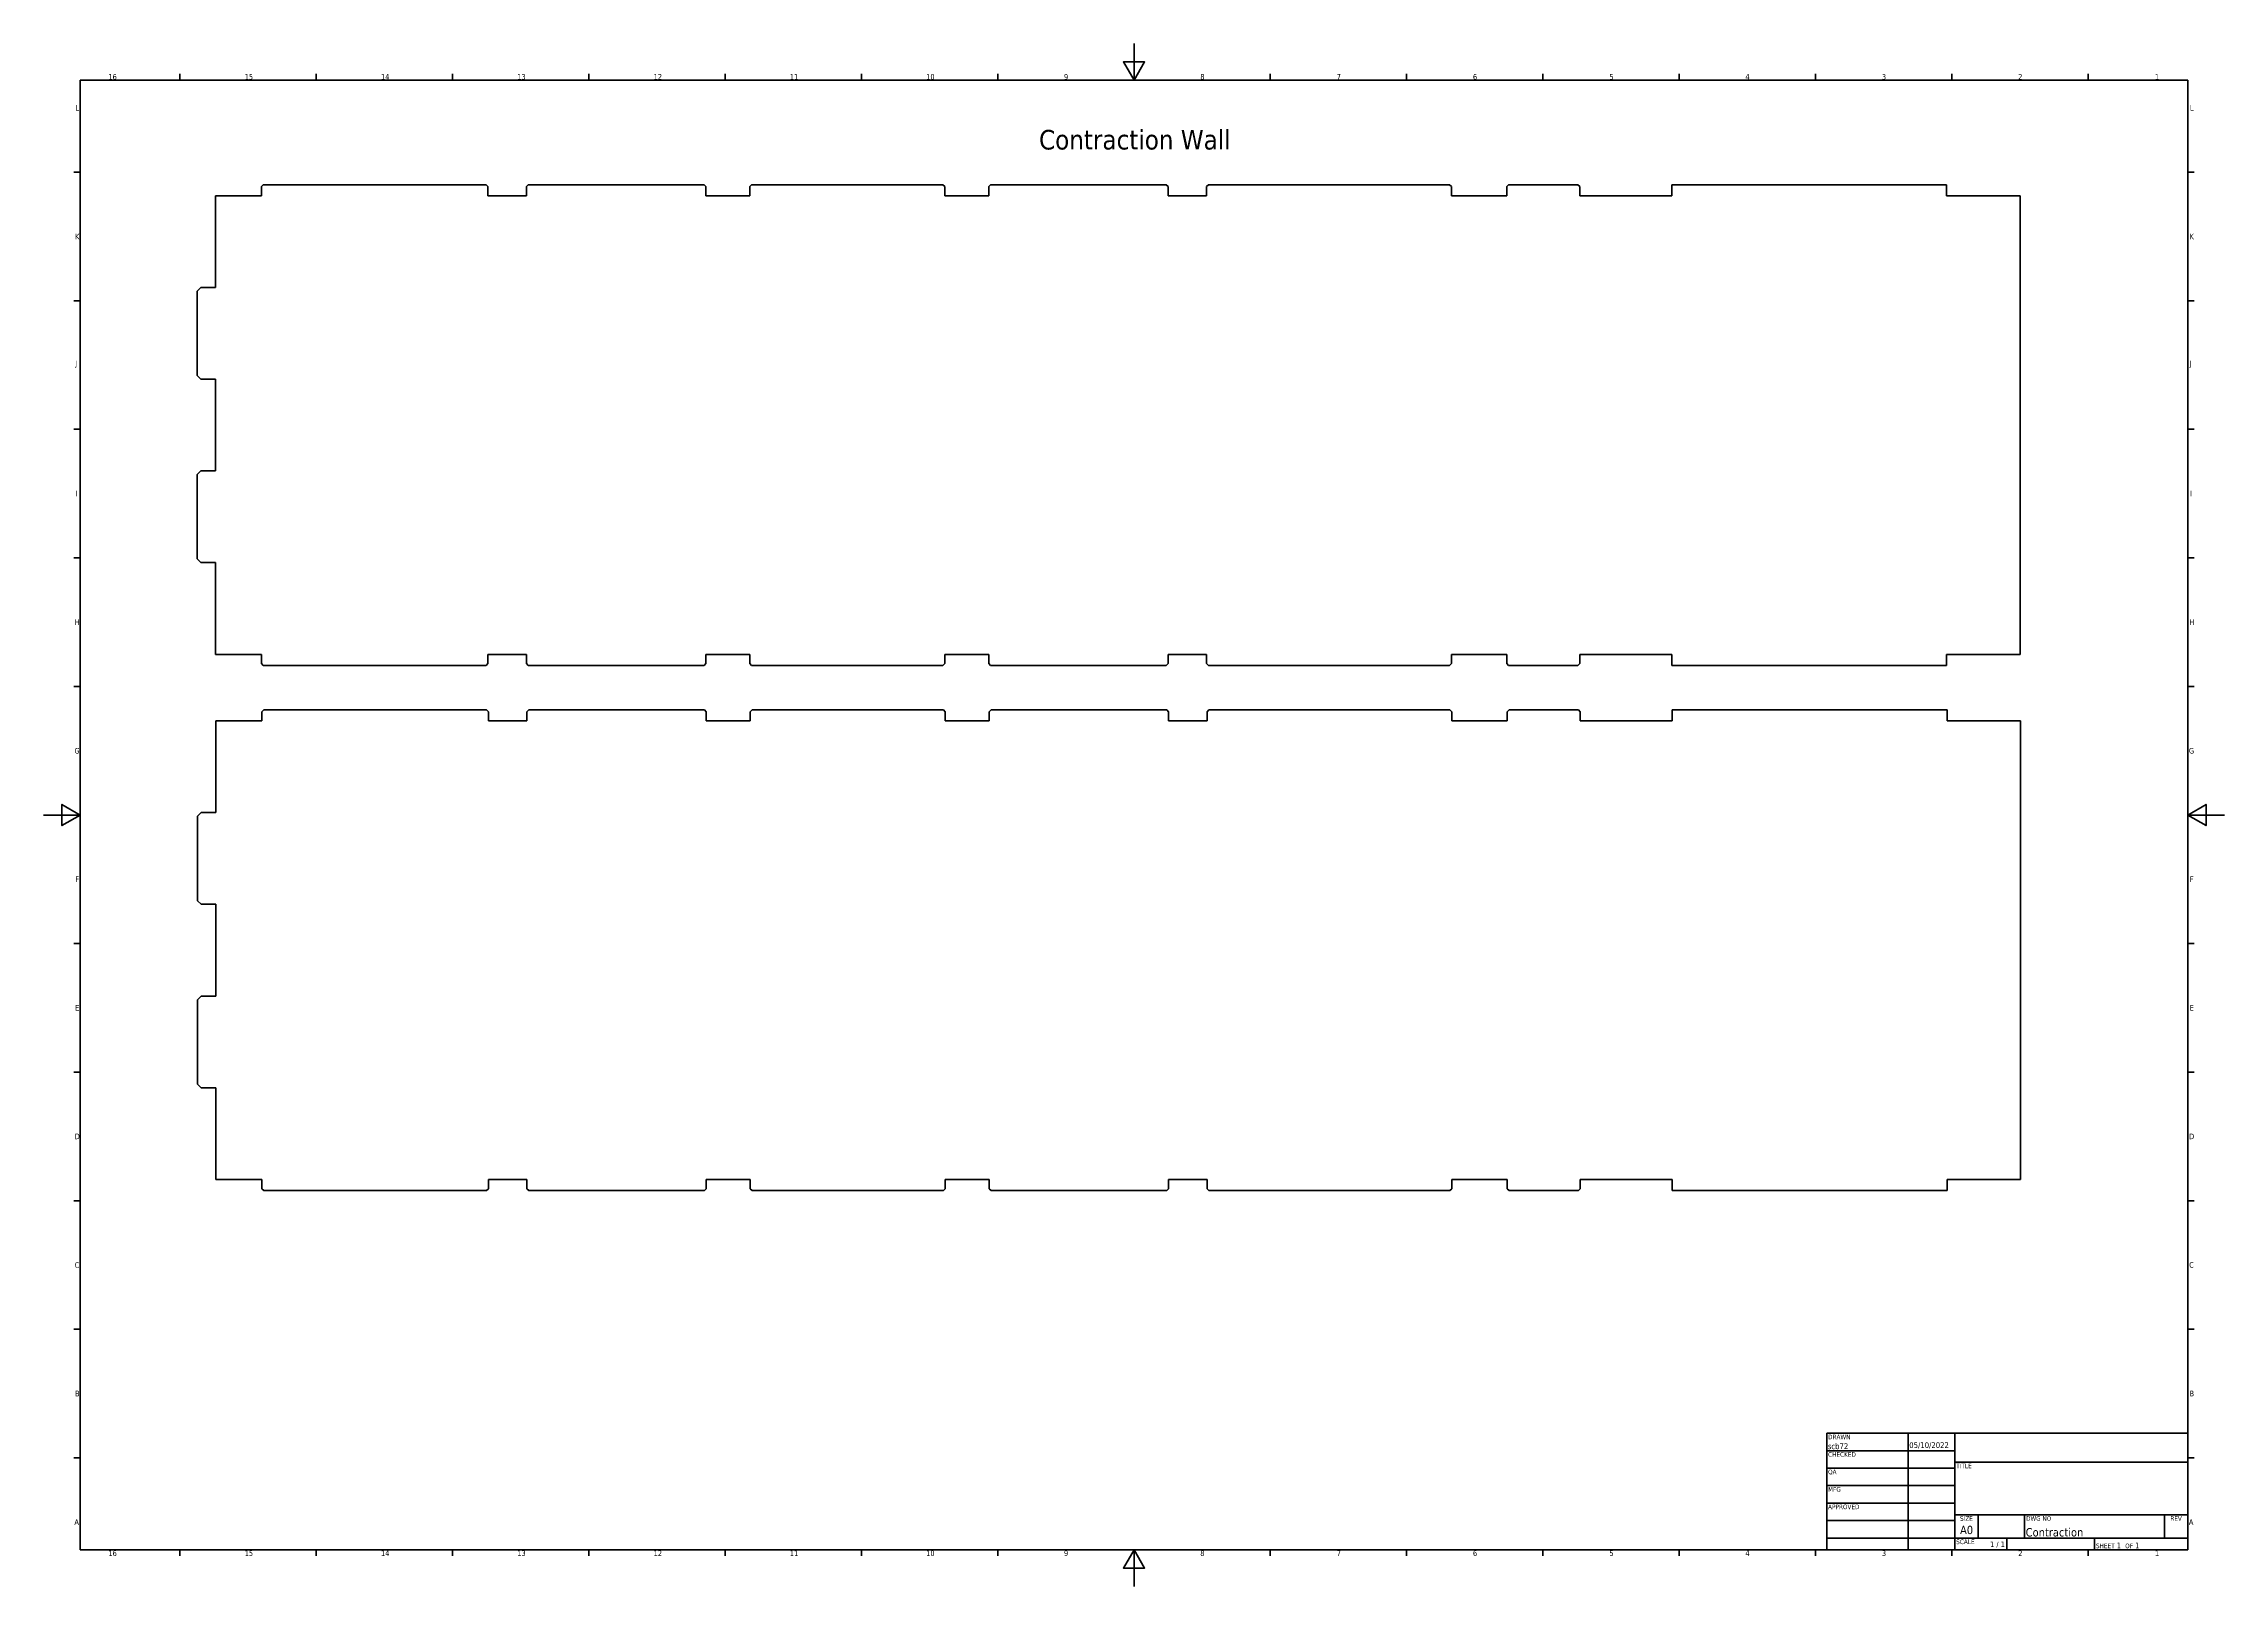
# Model space of a CAD drawing. Header units: inches. Extents: x 0 to 46.8, y 0 to 33.1.
import ezdxf
from ezdxf.enums import TextEntityAlignment as Align

# ---------------------------------------------------------------- set-up
doc = ezdxf.new("R2010")
doc.units = ezdxf.units.IN
doc.header["$MEASUREMENT"] = 0
for name, color, linetype, lineweight in [('Border (ANSI)', 7, 'Continuous', 70), ('Symbol (ANSI)', 7, 'Continuous', 25), ('Title (ANSI)', 7, 'Continuous', 50), ('Visible (ANSI)', 7, 'Continuous', 50)]:
    doc.layers.add(name, color=color, linetype=linetype, lineweight=lineweight)
doc.styles.add('Note Text (ANSI)', font='tahoma.ttf')
doc.styles.add('Text Style30', font='tahoma.ttf')
doc.styles.add('Text Style38', font='tahoma.ttf')
doc.styles.add('Text Style39', font='tahoma.ttf')

# ---------------------------------------------------------------- blocks, each defined once
blk = doc.blocks.new('Borders Default Border')
at = {"layer": 'Border (ANSI)'}
for p, q in [((2.926, 32.323), (2.926, 32.459)), ((5.851, 32.323), (5.851, 32.459)), ((8.777, 32.323), (8.777, 32.459)), ((11.703, 32.323), (11.703, 32.459)), ((14.628, 32.323), (14.628, 32.459)), ((17.554, 32.323), (17.554, 32.459)), ((20.48, 32.323), (20.48, 32.459)), ((26.331, 32.323), (26.331, 32.459)), ((29.257, 32.323), (29.257, 32.459)), ((32.183, 32.323), (32.183, 32.459)), ((35.108, 32.323), (35.108, 32.459)), ((38.034, 32.323), (38.034, 32.459)), ((40.96, 32.323), (40.96, 32.459)), ((43.885, 32.323), (43.885, 32.459)), ((0.787, 30.351), (0.652, 30.351)), ((46.024, 30.351), (46.159, 30.351)), ((0.787, 27.592), (0.652, 27.592)), ((46.024, 27.592), (46.159, 27.592)), ((0.787, 24.833), (0.652, 24.833)), ((46.024, 24.833), (46.159, 24.833)), ((0.787, 22.073), (0.652, 22.073)), ((46.024, 22.073), (46.159, 22.073)), ((0.787, 19.314), (0.652, 19.314)), ((46.024, 19.314), (46.159, 19.314)), ((0.787, 13.796), (0.652, 13.796)), ((46.024, 13.796), (46.159, 13.796)), ((0.787, 11.037), (0.652, 11.037)), ((46.024, 11.037), (46.159, 11.037)), ((0.787, 8.278), (0.652, 8.278)), ((46.024, 8.278), (46.159, 8.278)), ((0.787, 5.518), (0.652, 5.518)), ((46.024, 5.518), (46.159, 5.518)), ((0.787, 2.759), (0.652, 2.759)), ((46.024, 2.759), (46.159, 2.759)), ((2.926, 0.787), (2.926, 0.652)), ((5.851, 0.787), (5.851, 0.652)), ((8.777, 0.787), (8.777, 0.652)), ((11.703, 0.787), (11.703, 0.652)), ((14.628, 0.787), (14.628, 0.652)), ((17.554, 0.787), (17.554, 0.652)), ((20.48, 0.787), (20.48, 0.652)), ((26.331, 0.787), (26.331, 0.652)), ((29.257, 0.787), (29.257, 0.652)), ((32.183, 0.787), (32.183, 0.652)), ((35.108, 0.787), (35.108, 0.652)), ((38.034, 0.787), (38.034, 0.652)), ((40.96, 0.787), (40.96, 0.652)), ((43.885, 0.787), (43.885, 0.652))]:
    blk.add_line(p, q, dxfattribs=at)
at = {"layer": 'Border (ANSI)', "flags": 128}
for points in [[(23.406, 33.11), (23.406, 32.323), (23.178, 32.717), (23.633, 32.717), (23.406, 32.323)], [(0.787, 0.787), (0.787, 32.323), (46.024, 32.323), (46.024, 0.787), (0.787, 0.787)], [(0, 16.555), (0.787, 16.555), (0.394, 16.782), (0.394, 16.328), (0.787, 16.555)], [(46.811, 16.555), (46.024, 16.555), (46.417, 16.782), (46.417, 16.328), (46.024, 16.555)], [(23.406, 0), (23.406, 0.787), (23.178, 0.394), (23.633, 0.394), (23.406, 0.787)]]:
    blk.add_lwpolyline(points, dxfattribs=at)
at = {"layer": 'Border (ANSI)', "char_height": 0.12, "attachment_point": 7, "style": 'Note Text (ANSI)'}
for s, insert in [('16', (1.391, 32.336)), ('15', (4.316, 32.336)), ('14', (7.242, 32.339)), ('13', (10.168, 32.336)), ('12', (13.094, 32.339)), ('11', (16.019, 32.339)), ('10', (18.945, 32.336)), ('9', (21.903, 32.336)), ('8', (24.829, 32.336)), ('7', (27.757, 32.339)), ('6', (30.681, 32.336)), ('5', (33.61, 32.336)), ('4', (36.529, 32.339)), ('3', (39.459, 32.336)), ('2', (42.386, 32.339)), ('1', (45.321, 32.339)), ('L', (0.683, 31.671)), ('L', (46.07, 31.671)), ('K', (0.675, 28.911)), ('K', (46.063, 28.911)), ('J', (0.678, 26.151)), ('J', (46.066, 26.151)), ('I', (0.688, 23.393)), ('I', (46.076, 23.393)), ('H', (0.668, 20.634)), ('H', (46.056, 20.634)), ('G', (0.662, 17.872)), ('G', (46.05, 17.872)), ('F', (0.681, 15.116)), ('F', (46.068, 15.116)), ('E', (0.677, 12.356)), ('E', (46.065, 12.356)), ('D', (0.668, 9.597)), ('D', (46.055, 9.597)), ('C', (0.667, 6.836)), ('C', (46.055, 6.836)), ('B', (0.675, 4.079)), ('B', (46.063, 4.079)), ('A', (0.661, 1.32)), ('A', (46.048, 1.32)), ('16', (1.391, 0.649)), ('15', (4.316, 0.649)), ('14', (7.242, 0.652)), ('13', (10.168, 0.649)), ('12', (13.094, 0.652)), ('11', (16.019, 0.652)), ('10', (18.945, 0.649)), ('9', (21.903, 0.649)), ('8', (24.829, 0.649)), ('7', (27.757, 0.652)), ('6', (30.681, 0.649)), ('5', (33.61, 0.649)), ('4', (36.529, 0.652)), ('3', (39.459, 0.649)), ('2', (42.386, 0.652)), ('1', (45.321, 0.652))]:
    blk.add_mtext(s, dxfattribs=dict(at, insert=insert))
blk = doc.blocks.new('Title Blocks ANSI - Large')
at = {"layer": 'Title (ANSI)'}
for p, q in [((5, 7.45), (5, 4.95)), ((12.75, 7.45), (5, 7.45)), ((12.75, 4.95), (12.75, 7.45)), ((5, 4.95), (12.75, 4.95))]:
    blk.add_line(p, q, dxfattribs=at)
at = {"layer": 'Title (ANSI)', "lineweight": 35}
for p, q in [((5, 7.075), (7.75, 7.075)), ((6.75, 4.95), (6.75, 7.45)), ((7.75, 4.95), (7.75, 7.45)), ((5, 6.7), (7.75, 6.7)), ((7.75, 6.83), (12.75, 6.83)), ((5, 6.325), (7.75, 6.325)), ((5, 5.95), (7.75, 5.95)), ((12.75, 5.7), (7.75, 5.7)), ((8.25, 5.2), (8.25, 5.7)), ((9.25, 5.2), (9.25, 5.7)), ((12.25, 5.2), (12.25, 5.7)), ((5, 5.575), (7.75, 5.575)), ((7.75, 5.2), (5, 5.2)), ((12.75, 5.2), (7.75, 5.2)), ((8.87, 5.2), (8.87, 4.95)), ((10.75, 5.2), (10.75, 4.95))]:
    blk.add_line(p, q, dxfattribs=at)
at = {"layer": 'Title (ANSI)', "style": 'Text Style38'}
for s, p in [('CHECKED', (5.03, 7.045)), ('DRAWN', (5.03, 7.42)), ('QA', (5.03, 6.67)), ('TITLE', (7.78, 6.8)), ('MFG', (5.03, 6.295)), ('APPROVED', (5.03, 5.92)), ('DWG NO', (9.28, 5.67)), ('SCALE', (7.78, 5.17))]:
    blk.add_text(s, height=0.1, dxfattribs=at).set_placement(p, align=Align.TOP_LEFT)
for s, p in [('SIZE', (8, 5.67)), ('REV', (12.5, 5.67))]:
    blk.add_text(s, height=0.1, dxfattribs=at).set_placement(p, align=Align.TOP_CENTER)
at = {"layer": 'Title (ANSI)', "insert": (10.78, 4.98), "char_height": 0.12, "attachment_point": 7, "style": 'Note Text (ANSI)'}
blk.add_mtext('\\fTahoma|b0|i0;\\H0.1000;SHEET\\fTahoma|b0|i0;\\H0.1200; 1  \\fTahoma|b0|i0;\\H0.1000;OF\\fTahoma|b0|i0;\\H0.1200; 1 ', dxfattribs=at)
at = {"layer": 'Title (ANSI)'}
for tag, p, height, style in [('AUTHOR_001', (5.024, 7.108), 0.125, 'Text Style39'), ('CREATION_DATE_001', (6.773, 7.132), 0.125, 'Text Style39'), ('Sheet_Size_001', (7.863, 5.285), 0.18, 'Text Style30'), ('PART_NUMBER_001', (9.272, 5.234), 0.18, 'Text Style30'), ('Initial_View_Scale_001', (8.507, 5.006), 0.12, 'Note Text (ANSI)')]:
    blk.add_attdef(tag, p, '', height=height, dxfattribs=dict(at, style=style))
at = {"layer": 'Title (ANSI)', "style": 'Text Style39'}
for tag, p in [('COMPANY', (10.25, 7.14)), ('REVISION_NUMBER', (12.5, 5.375))]:
    blk.add_attdef(tag, text='', height=0.125, dxfattribs=at).set_placement(p, align=Align.MIDDLE_CENTER)
for tag, p in [('CHECKED_BY', (5.03, 6.73)), ('CHECKED_DATE', (6.78, 6.73)), ('MFG_APPROVED_BY', (5.03, 5.98)), ('MFG_APPROVED_DATE', (6.78, 5.98)), ('ENG_APPROVED_BY', (5.03, 5.605)), ('ENG_APPROVAL_DATE', (6.78, 5.605))]:
    blk.add_attdef(tag, text='', height=0.125, dxfattribs=at).set_placement(p, align=Align.BOTTOM_LEFT)
at = {"layer": 'Title (ANSI)', "style": 'Text Style30'}
blk.add_attdef('TITLE', text='', height=0.18, dxfattribs=at).set_placement((7.78, 6.223), align=Align.MIDDLE_LEFT)

msp = doc.modelspace()

# ---------------------------------------------------------------- linework, layer by layer
at = {"layer": 'Visible (ANSI)'}
for p, q in [((4.677, 30.043), (4.716, 30.082)), ((4.677, 30.043), (4.677, 29.846)), ((9.499, 30.082), (4.716, 30.082)), ((9.499, 30.082), (9.538, 30.043)), ((9.538, 29.846), (9.538, 30.043)), ((10.365, 30.043), (10.404, 30.082)), ((10.365, 30.043), (10.365, 29.846)), ((14.176, 30.082), (10.404, 30.082)), ((14.176, 30.082), (14.215, 30.043)), ((14.215, 29.846), (14.215, 30.043)), ((15.158, 30.043), (15.197, 30.082)), ((15.158, 30.043), (15.158, 29.846)), ((19.305, 30.082), (15.197, 30.082)), ((19.305, 30.082), (19.344, 30.043)), ((19.344, 29.846), (19.344, 30.043)), ((20.287, 30.043), (20.326, 30.082)), ((20.287, 30.043), (20.287, 29.846)), ((24.097, 30.082), (20.326, 30.082)), ((24.097, 30.082), (24.137, 30.043)), ((24.137, 29.846), (24.137, 30.043)), ((24.964, 30.043), (25.003, 30.082)), ((24.964, 30.043), (24.964, 29.846)), ((30.178, 30.082), (25.003, 30.082)), ((30.178, 30.082), (30.218, 30.043)), ((30.218, 29.846), (30.218, 30.043)), ((31.407, 30.043), (31.446, 30.082)), ((31.407, 30.043), (31.407, 29.846)), ((32.934, 30.082), (31.446, 30.082)), ((32.934, 30.082), (32.974, 30.043)), ((32.974, 29.846), (32.974, 30.043)), ((40.848, 30.082), (34.95, 30.082)), ((34.95, 30.082), (34.95, 29.846)), ((40.848, 29.846), (40.848, 30.082)), ((3.689, 29.846), (3.689, 27.877)), ((4.677, 29.846), (3.689, 29.846)), ((10.365, 29.846), (9.538, 29.846)), ((15.158, 29.846), (14.215, 29.846)), ((20.287, 29.846), (19.344, 29.846)), ((24.964, 29.846), (24.137, 29.846)), ((31.407, 29.846), (30.218, 29.846)), ((34.95, 29.846), (32.974, 29.846)), ((42.426, 29.846), (40.848, 29.846)), ((42.426, 20.003), (42.426, 29.846)), ((3.295, 27.799), (3.374, 27.877)), ((3.295, 27.799), (3.295, 25.988)), ((3.689, 27.877), (3.374, 27.877)), ((3.374, 25.909), (3.295, 25.988)), ((3.374, 25.909), (3.689, 25.909)), ((3.689, 25.909), (3.689, 23.94)), ((3.295, 23.862), (3.374, 23.94)), ((3.689, 23.94), (3.374, 23.94)), ((3.295, 23.862), (3.295, 22.051)), ((3.374, 21.972), (3.295, 22.051)), ((3.374, 21.972), (3.689, 21.972)), ((3.689, 21.972), (3.689, 20.003)), ((3.689, 20.003), (4.677, 20.003)), ((4.677, 20.003), (4.677, 19.806)), ((4.716, 19.767), (4.677, 19.806)), ((4.716, 19.767), (9.499, 19.767)), ((9.538, 19.806), (9.499, 19.767)), ((9.538, 20.003), (10.365, 20.003)), ((9.538, 19.806), (9.538, 20.003)), ((10.365, 20.003), (10.365, 19.806)), ((10.404, 19.767), (10.365, 19.806)), ((10.404, 19.767), (14.176, 19.767)), ((14.215, 19.806), (14.176, 19.767)), ((14.215, 20.003), (15.158, 20.003)), ((14.215, 19.806), (14.215, 20.003)), ((15.158, 20.003), (15.158, 19.806)), ((15.197, 19.767), (15.158, 19.806)), ((15.197, 19.767), (19.305, 19.767)), ((19.344, 19.806), (19.305, 19.767)), ((19.344, 20.003), (20.287, 20.003)), ((19.344, 19.806), (19.344, 20.003)), ((20.287, 20.003), (20.287, 19.806)), ((20.326, 19.767), (20.287, 19.806)), ((20.326, 19.767), (24.097, 19.767)), ((24.137, 19.806), (24.097, 19.767)), ((24.137, 20.003), (24.964, 20.003)), ((24.137, 19.806), (24.137, 20.003)), ((24.964, 20.003), (24.964, 19.806)), ((25.003, 19.767), (24.964, 19.806)), ((25.003, 19.767), (30.178, 19.767)), ((30.218, 19.806), (30.178, 19.767)), ((30.218, 20.003), (31.407, 20.003)), ((30.218, 19.806), (30.218, 20.003)), ((31.407, 20.003), (31.407, 19.806)), ((31.446, 19.767), (31.407, 19.806)), ((31.446, 19.767), (32.934, 19.767)), ((32.974, 19.806), (32.934, 19.767)), ((32.974, 20.003), (34.95, 20.003)), ((32.974, 19.806), (32.974, 20.003)), ((34.95, 20.003), (34.95, 19.767)), ((34.95, 19.767), (40.848, 19.767)), ((40.848, 19.767), (40.848, 20.003)), ((40.848, 20.003), (42.426, 20.003)), ((4.687, 18.771), (4.726, 18.811)), ((4.687, 18.771), (4.687, 18.575)), ((9.509, 18.811), (4.726, 18.811)), ((9.509, 18.811), (9.548, 18.771)), ((9.548, 18.575), (9.548, 18.771)), ((10.375, 18.771), (10.414, 18.811)), ((10.375, 18.771), (10.375, 18.575)), ((14.186, 18.811), (10.414, 18.811)), ((14.186, 18.811), (14.225, 18.771)), ((14.225, 18.575), (14.225, 18.771)), ((15.167, 18.771), (15.207, 18.811)), ((15.167, 18.771), (15.167, 18.575)), ((19.314, 18.811), (15.207, 18.811)), ((19.314, 18.811), (19.354, 18.771)), ((19.354, 18.575), (19.354, 18.771)), ((20.296, 18.771), (20.336, 18.811)), ((20.296, 18.771), (20.296, 18.575)), ((24.107, 18.811), (20.336, 18.811)), ((24.107, 18.811), (24.146, 18.771)), ((24.146, 18.575), (24.146, 18.771)), ((24.973, 18.771), (25.013, 18.811)), ((24.973, 18.771), (24.973, 18.575)), ((30.188, 18.811), (25.013, 18.811)), ((30.188, 18.811), (30.227, 18.771)), ((30.227, 18.575), (30.227, 18.771)), ((31.416, 18.771), (31.456, 18.811)), ((31.416, 18.771), (31.416, 18.575)), ((32.944, 18.811), (31.456, 18.811)), ((32.944, 18.811), (32.983, 18.771)), ((32.983, 18.575), (32.983, 18.771)), ((40.857, 18.811), (34.96, 18.811)), ((34.96, 18.811), (34.96, 18.575)), ((40.857, 18.575), (40.857, 18.811)), ((3.698, 18.575), (3.698, 16.606)), ((4.687, 18.575), (3.698, 18.575)), ((10.375, 18.575), (9.548, 18.575)), ((15.167, 18.575), (14.225, 18.575)), ((20.296, 18.575), (19.354, 18.575)), ((24.973, 18.575), (24.146, 18.575)), ((31.416, 18.575), (30.227, 18.575)), ((34.96, 18.575), (32.983, 18.575)), ((42.436, 18.575), (40.857, 18.575)), ((42.436, 8.732), (42.436, 18.575)), ((3.305, 16.527), (3.384, 16.606)), ((3.305, 16.527), (3.305, 14.716)), ((3.698, 16.606), (3.384, 16.606)), ((3.384, 14.638), (3.305, 14.716)), ((3.384, 14.638), (3.698, 14.638)), ((3.698, 14.638), (3.698, 12.669)), ((3.305, 12.59), (3.384, 12.669)), ((3.698, 12.669), (3.384, 12.669)), ((3.305, 12.59), (3.305, 10.779)), ((3.384, 10.701), (3.305, 10.779)), ((3.384, 10.701), (3.698, 10.701)), ((3.698, 10.701), (3.698, 8.732)), ((3.698, 8.732), (4.687, 8.732)), ((4.687, 8.732), (4.687, 8.535)), ((4.726, 8.496), (4.687, 8.535)), ((4.726, 8.496), (9.509, 8.496)), ((9.548, 8.535), (9.509, 8.496)), ((9.548, 8.732), (10.375, 8.732)), ((9.548, 8.535), (9.548, 8.732)), ((10.375, 8.732), (10.375, 8.535)), ((10.414, 8.496), (10.375, 8.535)), ((10.414, 8.496), (14.186, 8.496)), ((14.225, 8.535), (14.186, 8.496)), ((14.225, 8.732), (15.167, 8.732)), ((14.225, 8.535), (14.225, 8.732)), ((15.167, 8.732), (15.167, 8.535)), ((15.207, 8.496), (15.167, 8.535)), ((15.207, 8.496), (19.314, 8.496)), ((19.354, 8.535), (19.314, 8.496)), ((19.354, 8.732), (20.296, 8.732)), ((19.354, 8.535), (19.354, 8.732)), ((20.296, 8.732), (20.296, 8.535)), ((20.336, 8.496), (20.296, 8.535)), ((20.336, 8.496), (24.107, 8.496)), ((24.146, 8.535), (24.107, 8.496)), ((24.146, 8.732), (24.973, 8.732)), ((24.146, 8.535), (24.146, 8.732)), ((24.973, 8.732), (24.973, 8.535)), ((25.013, 8.496), (24.973, 8.535)), ((25.013, 8.496), (30.188, 8.496)), ((30.227, 8.535), (30.188, 8.496)), ((30.227, 8.732), (31.416, 8.732)), ((30.227, 8.535), (30.227, 8.732)), ((31.416, 8.732), (31.416, 8.535)), ((31.456, 8.496), (31.416, 8.535)), ((31.456, 8.496), (32.944, 8.496)), ((32.983, 8.535), (32.944, 8.496)), ((32.983, 8.732), (34.96, 8.732)), ((32.983, 8.535), (32.983, 8.732)), ((34.96, 8.732), (34.96, 8.496)), ((34.96, 8.496), (40.857, 8.496)), ((40.857, 8.496), (40.857, 8.732)), ((40.857, 8.732), (42.436, 8.732))]:
    msp.add_line(p, q, dxfattribs=at)

# ---------------------------------------------------------------- block references
msp.add_blockref('Borders Default Border', (0, 0))
msp.add_blockref('Title Blocks ANSI - Large', (33.274, -4.163)).add_auto_attribs({'AUTHOR_001': 'scb72', 'CREATION_DATE_001': '05/10/2022', 'PART_NUMBER_001': 'Contraction', 'Sheet_Size_001': 'A0', 'Initial_View_Scale_001': '1 / 1'})

# ---------------------------------------------------------------- texts
at = {"layer": 'Symbol (ANSI)', "insert": (21.367, 31.258), "char_height": 0.42, "width": 4.18298, "attachment_point": 1, "style": 'Note Text (ANSI)'}
msp.add_mtext('\\fTahoma|b0|i0;\\H0.4200;Contraction Wall', dxfattribs=at)

doc.saveas('drawing.dxf')
